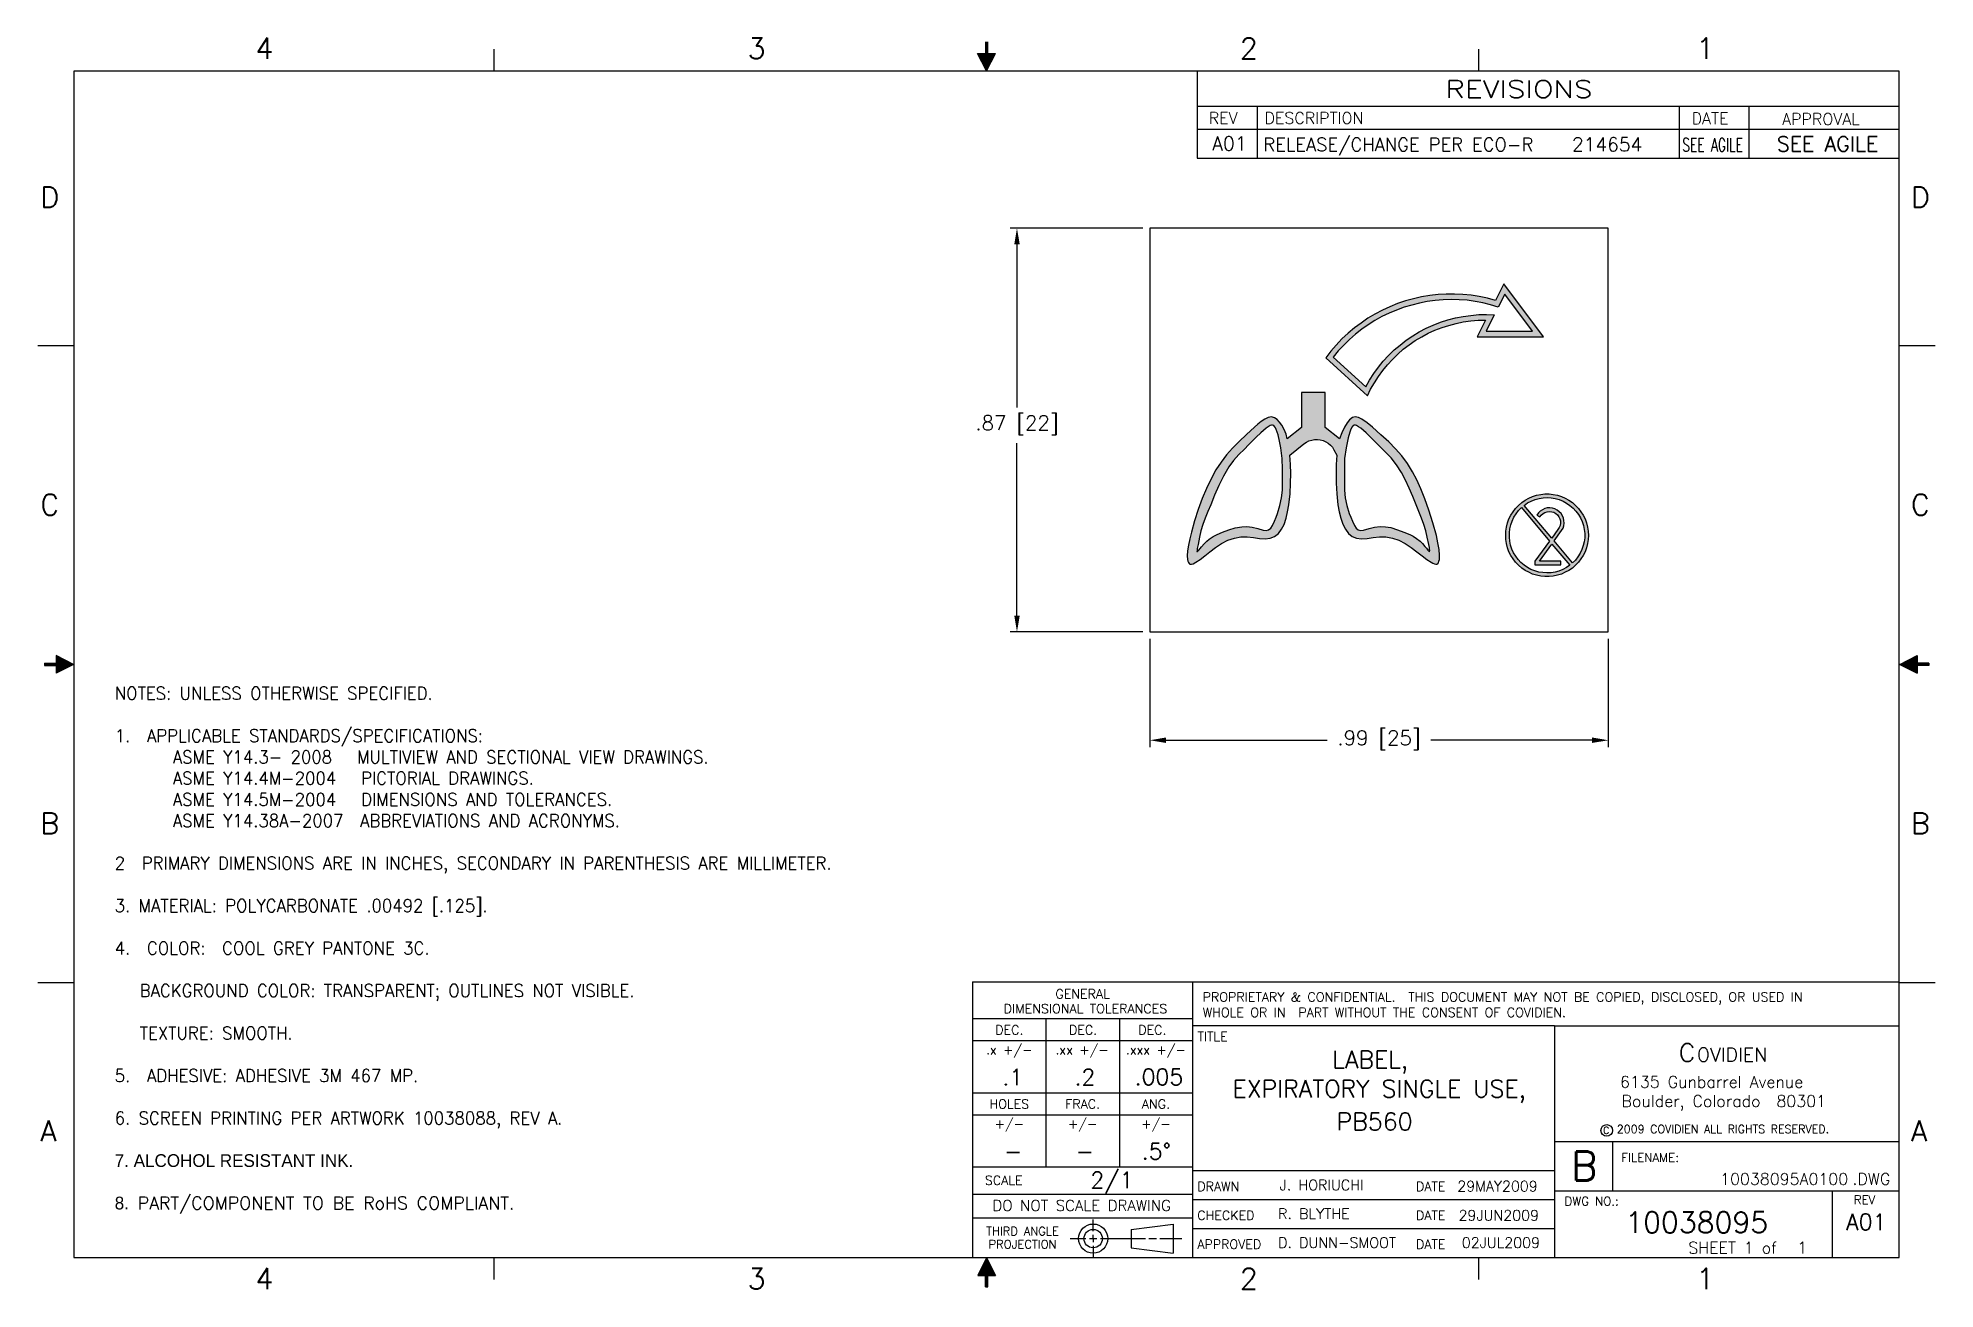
# Model space of a CAD drawing. Extents: x 0.3 to 16.7, y 0.1 to 10.9.
import ezdxf
from ezdxf.enums import TextEntityAlignment as Align

# ---------------------------------------------------------------- set-up
doc = ezdxf.new("R2010")
doc.units = 0
doc.header["$MEASUREMENT"] = 0
doc.header["$PDMODE"] = 35
doc.layers.get('0').update_dxf_attribs({"linetype": 'CONTINUOUS'})
doc.layers.get('Defpoints').update_dxf_attribs({"linetype": 'CONTINUOUS'})
for name, color, linetype in [('DIM', 7, 'CONTINUOUS'), ('DRAW', 4, 'CONTINUOUS'), ('OBJECT', 4, 'CONTINUOUS'), ('P', 7, 'CONTINUOUS')]:
    doc.layers.add(name, color=color, linetype=linetype)
doc.styles.add('ROMANS', font='ROMANS.SHX')
doc.styles.add('SIMPLEX', font='SIMPLEX')
doc.styles.get("Standard").update_dxf_attribs({"font": 'ROMANS.SHX'})
doc.dimstyles.get("Standard").update_dxf_attribs({"dimtxt": 0.18, "dimasz": 0.18, "dimexe": 0.18, "dimexo": 0.0625, "dimgap": 0.09, "dimtad": 0, "dimtih": 1, "dimtoh": 1, "dimdec": 4, "dimzin": 0, "dimdsep": 46, "dimtxsty": 'Standard', "dimcen": 0.09, "dimadec": 0, "dimazin": 0, "dimtfac": 1, "dimtdec": 4, "dimtofl": 0, "dimtmove": 0, "dimatfit": 3, "dimfxl": 1, "dimtolj": 1, "dimtzin": 0, "dimarcsym": 0})

msp = doc.modelspace()

# ---------------------------------------------------------------- texts
at = {"color": 7, "linetype": 'Continuous', "insert": (0.973, 5.306), "char_height": 0.12, "attachment_point": 1, "style": 'ROMANS'}
msp.add_mtext('{\\Fromans|c0;\\H0.91667x;\\W0.95;\\C256;NOTES: UNLESS OTHERWISE SPECIFIED.\\P\\P1.  APPLICABLE STANDARDS/SPECIFICATIONS:\\P       ASME Y14.3- 2008   MULTIVIEW AND SECTIONAL VIEW DRAWINGS.\\P       ASME Y14.4M-2004   PICTORIAL DRAWINGS.\\P       ASME Y14.5M-2004   DIMENSIONS AND TOLERANCES.\\P       ASME Y14.38A-2007  ABBREVIATIONS AND ACRONYMS.\\P\\P2  PRIMARY DIMENSIONS ARE IN INCHES, SECONDARY IN PARENTHESIS ARE MILLIMETER.\\P\\P3. MATERIAL: POLYCARBONATE .00492 [.125].\\P\\P4.  COLOR:  COOL GREY PANTONE 3C.\\P\\P   BACKGROUND COLOR: TRANSPARENT; OUTLINES NOT VISIBLE. \\P\\P   TEXTURE: SMOOTH. \\P\\P5.  ADHESIVE: ADHESIVE 3M 467 MP.\\P\\P6. SCREEN PRINTING PER ARTWORK 10038088, REV A.\\P\\Fq:\\fonts\\romans|c0;\\W1;\\P7. ALCOHOL RESISTANT INK.\\P\\P8.\\Fromans|c0; PART/COMPONENT TO BE RoHS COMPLIANT.\\Fq:\\fonts\\romans|c0;\\H1.0909x;      }', dxfattribs=at)

# ---------------------------------------------------------------- blocks, each defined once
blk = doc.blocks.new('ANSI_B1')
at = {"layer": 'DIM'}
for p, q in [((10.32, 10.32), (16.38, 10.32)), ((10.837, 10.32), (10.837, 9.87)), ((14.481, 10.32), (14.481, 9.87)), ((15.081, 10.32), (15.081, 9.87)), ((10.32, 10.12), (16.38, 10.12)), ((8.38, 2.442), (10.28, 2.442)), ((9.013, 2.442), (9.013, 1.802)), ((9.647, 2.442), (9.647, 1.802)), ((8.38, 2.252), (10.28, 2.252)), ((8.38, 1.802), (10.28, 1.802)), ((9.013, 1.802), (9.013, 1.162)), ((9.647, 1.802), (9.647, 1.162)), ((8.38, 1.612), (10.28, 1.612)), ((13.905, 1.38), (13.905, 0.955)), ((8.38, 1.162), (10.28, 1.162)), ((8.38, 0.926), (10.28, 0.926)), ((10.28, 0.88), (13.405, 0.88)), ((13.405, 0.955), (16.38, 0.955)), ((15.805, 0.38), (15.805, 0.953)), ((8.38, 0.723), (10.28, 0.723)), ((9.421, 0.606), (9.421, 0.709)), ((9.748, 0.623), (10.112, 0.669)), ((10.112, 0.669), (10.112, 0.418)), ((9.222, 0.543), (9.358, 0.543)), ((9.388, 0.543), (9.453, 0.543)), ((9.421, 0.543), (9.421, 0.576)), ((9.421, 0.543), (9.421, 0.511)), ((9.483, 0.543), (9.872, 0.543)), ((9.748, 0.623), (9.748, 0.464)), ((9.901, 0.543), (9.967, 0.543)), ((9.997, 0.543), (10.186, 0.543)), ((10.28, 0.63), (13.405, 0.63)), ((9.421, 0.481), (9.421, 0.378)), ((9.748, 0.464), (10.112, 0.418))]:
    blk.add_line(p, q, dxfattribs=at)
at = {"layer": 'DIM', "color": 5}
for p, q in [((10.28, 2.76), (10.28, 0.38)), ((13.405, 2.38), (10.28, 2.38)), ((13.405, 1.38), (13.405, 0.38)), ((10.28, 1.13), (13.405, 1.13))]:
    blk.add_line(p, q, dxfattribs=at)
at = {"layer": 'DIM', "color": 7}
blk.add_circle((13.855, 1.477), 0.05, dxfattribs=at)
at = {"layer": 'DIM'}
for radius in [0.126, 0.0796]:
    blk.add_circle((9.421, 0.543), radius, dxfattribs=at)
at = {"layer": 'DRAW', "color": 5}
for p, q in [((13.405, 2.38), (16.38, 2.38)), ((13.405, 2.38), (13.405, 1.38)), ((13.405, 1.38), (16.38, 1.38))]:
    blk.add_line(p, q, dxfattribs=at)
at = {"layer": 'OBJECT', "color": 5}
for p, q in [((8.49, 10.873), (8.49, 10.773)), ((8.49, 10.87), (8.51, 10.87)), ((8.5, 10.623), (8.5, 10.813)), ((8.5, 10.813), (8.5, 10.623)), ((8.51, 10.873), (8.51, 10.773)), ((4.25, 10.62), (4.25, 10.81)), ((8.423, 10.773), (8.49, 10.773)), ((8.5, 10.623), (8.423, 10.773)), ((8.5, 10.623), (8.577, 10.773)), ((8.51, 10.773), (8.577, 10.773)), ((12.75, 10.62), (12.75, 10.81)), ((0.62, 10.62), (0.62, 0.38)), ((16.38, 10.62), (0.62, 10.62)), ((10.32, 10.62), (10.32, 9.87)), ((16.38, 0.38), (16.38, 10.62)), ((10.32, 9.87), (16.38, 9.87)), ((0.62, 8.25), (0.31, 8.25)), ((16.69, 8.25), (16.38, 8.25)), ((0.468, 5.577), (0.468, 5.51)), ((0.618, 5.5), (0.468, 5.577)), ((16.386, 5.5), (16.536, 5.577)), ((16.536, 5.577), (16.536, 5.51)), ((0.368, 5.51), (0.468, 5.51)), ((0.368, 5.51), (0.368, 5.49)), ((0.368, 5.49), (0.468, 5.49)), ((0.428, 5.5), (0.618, 5.5)), ((0.618, 5.5), (0.468, 5.423)), ((0.468, 5.49), (0.468, 5.423)), ((16.386, 5.5), (16.536, 5.423)), ((16.576, 5.5), (16.386, 5.5)), ((16.636, 5.51), (16.536, 5.51)), ((16.636, 5.49), (16.536, 5.49)), ((16.536, 5.49), (16.536, 5.423)), ((16.636, 5.51), (16.636, 5.49)), ((0.62, 2.75), (0.31, 2.75)), ((8.38, 2.76), (16.38, 2.76)), ((8.38, 2.76), (8.38, 0.38)), ((16.69, 2.75), (16.38, 2.75)), ((0.62, 0.38), (16.38, 0.38)), ((4.25, 0.19), (4.25, 0.38)), ((8.501, 0.376), (8.424, 0.226)), ((8.501, 0.186), (8.501, 0.376)), ((8.501, 0.376), (8.579, 0.226)), ((12.75, 0.19), (12.75, 0.38)), ((8.424, 0.226), (8.491, 0.226)), ((8.491, 0.126), (8.491, 0.226)), ((8.511, 0.126), (8.511, 0.226)), ((8.511, 0.226), (8.579, 0.226)), ((8.491, 0.126), (8.511, 0.126))]:
    blk.add_line(p, q, dxfattribs=at)
for points in [[(8.49, 10.873), (8.49, 10.773), (8.51, 10.773)], [(8.49, 10.873), (8.51, 10.873), (8.51, 10.773)], [(8.423, 10.773), (8.5, 10.623), (8.49, 10.773)], [(8.577, 10.773), (8.5, 10.623), (8.49, 10.773)], [(0.468, 5.577), (0.618, 5.5), (0.468, 5.51)], [(16.536, 5.577), (16.386, 5.5), (16.536, 5.51)], [(0.368, 5.51), (0.468, 5.51), (0.468, 5.49)], [(0.368, 5.51), (0.368, 5.49), (0.468, 5.49)], [(0.468, 5.423), (0.618, 5.5), (0.468, 5.51)], [(16.536, 5.423), (16.386, 5.5), (16.536, 5.51)], [(16.636, 5.51), (16.536, 5.51), (16.536, 5.49)], [(16.636, 5.51), (16.636, 5.49), (16.536, 5.49)], [(8.424, 0.226), (8.501, 0.376), (8.491, 0.226)], [(8.579, 0.226), (8.501, 0.376), (8.491, 0.226)], [(8.491, 0.126), (8.491, 0.226), (8.511, 0.226)], [(8.491, 0.126), (8.511, 0.126), (8.511, 0.226)]]:
    blk.add_solid(points, dxfattribs=at)
at = {"color": 7, "style": 'ROMANS'}
for s, height, p in [('C', 0.156, (14.478, 2.071)), ('OVIDIEN', 0.12, (14.634, 2.071))]:
    blk.add_text(s, height=height, dxfattribs=at).set_placement(p)
at = {"layer": 'DIM', "style": 'SIMPLEX', "width": 1.25}
blk.add_text('REVISIONS', height=0.15, dxfattribs=at).set_placement((13.098, 10.391), align=Align.CENTER)
at = {"layer": 'DIM'}
for s, height, style, p in [('REV', 0.1, 'SIMPLEX', (10.419, 10.166)), ('DESCRIPTION', 0.1, 'SIMPLEX', (10.901, 10.166)), ('DATE', 0.1, 'SIMPLEX', (14.589, 10.163)), ('APPROVAL', 0.1, 'SIMPLEX', (15.37, 10.157)), ('RELEASE/CHANGE PER ECO-R', 0.11333, 'ROMANS', (10.89, 9.931)), ('6135 Gunbarrel Avenue', 0.1, 'ROMANS', (13.97, 1.846)), ('Boulder, Colorado  80301', 0.1, 'ROMANS', (13.983, 1.68))]:
    blk.add_text(s, height=height, dxfattribs=dict(at, style=style)).set_placement(p)
at = {"layer": 'DIM', "color": 7, "style": 'SIMPLEX'}
for s, height, p in [('GENERAL', 0.08, (9.33, 2.615)), ('DIMENSIONAL TOLERANCES', 0.08, (9.354, 2.488)), ('DEC.', 0.08, (8.697, 2.305)), ('DEC.', 0.08, (9.334, 2.305)), ('DEC.', 0.08, (9.932, 2.305)), ('.x +/-', 0.08, (8.697, 2.133)), ('.xx +/-', 0.08, (9.325, 2.133)), ('.xxx +/-', 0.08, (9.962, 2.133)), ('HOLES', 0.08, (8.697, 1.665)), ('FRAC.', 0.08, (9.33, 1.665)), ('ANG.', 0.08, (9.963, 1.665)), ('+/-', 0.08, (8.697, 1.493)), ('+/-', 0.08, (9.33, 1.493)), ('+/-', 0.08, (9.963, 1.493)), ('SCALE', 0.08, (8.649, 1.006)), ('DO NOT SCALE DRAWING', 0.09439, (9.322, 0.782)), ('DWG NO.:', 0.075, (13.725, 0.829)), ('REV', 0.075, (16.081, 0.841)), ('THIRD ANGLE', 0.0728, (8.811, 0.571)), ('PROJECTION', 0.0728, (8.811, 0.458))]:
    blk.add_text(s, height=height, dxfattribs=at).set_placement(p, align=Align.CENTER)
at = {"layer": 'DIM', "color": 7}
for s, height, style, p in [('TITLE', 0.08, 'SIMPLEX', (10.322, 2.247)), ('C', 0.06, 'ROMANS', (13.824, 1.447)), ('2009 COVIDIEN ALL RIGHTS RESERVED.', 0.07, 'ROMANS', (13.942, 1.454)), ('FILENAME:', 0.075, 'SIMPLEX', (13.98, 1.205)), ('DRAWN', 0.08, 'SIMPLEX', (10.32, 0.954)), ('DATE', 0.08, 'SIMPLEX', (12.208, 0.954)), ('CHECKED', 0.08, 'SIMPLEX', (10.32, 0.704)), ('DATE', 0.08, 'SIMPLEX', (12.208, 0.704)), ('APPROVED', 0.08, 'SIMPLEX', (10.32, 0.454)), ('DATE', 0.08, 'SIMPLEX', (12.208, 0.454)), ('SHEET 1 of', 0.1, 'SIMPLEX', (14.559, 0.414))]:
    blk.add_text(s, height=height, dxfattribs=dict(at, style=style)).set_placement(p)
at = {"layer": 'DIM'}
blk.add_text('.DWG', height=0.1, dxfattribs=at).set_placement((15.978, 1.008))
at = {"layer": 'DIM', "color": 1, "insert": (10.366, 2.669), "char_height": 0.08, "width": 5.963, "attachment_point": 1, "style": 'ROMANS'}
blk.add_mtext('PROPRIETARY & CONFIDENTIAL.  THIS DOCUMENT MAY NOT BE COPIED, DISCLOSED, OR USED IN WHOLE OR IN  PART WITHOUT THE CONSENT OF COVIDIEN.', dxfattribs=at)
at = {"layer": 'DIM'}
for tag, height, style, p in [('REV', 0.121, 'ROMANS', (10.598, 9.935)), ('TITLE_1', 0.15, 'SIMPLEX', (11.814, 2.014)), ('DTOL_X', 0.14, 'SIMPLEX', (8.727, 1.867)), ('DTOL_XX', 0.14, 'SIMPLEX', (9.35, 1.867)), ('DTOL_XXX', 0.14, 'SIMPLEX', (9.989, 1.869)), ('TITLE_2', 0.15, 'SIMPLEX', (11.843, 1.762)), ('TITLE_3', 0.15, 'SIMPLEX', (11.851, 1.479)), ('HTOL', 0.14, 'SIMPLEX', (8.73, 1.227)), ('FTOL', 0.14, 'SIMPLEX', (9.349, 1.227)), ('ATOL', 0.14, 'SIMPLEX', (9.967, 1.227)), ('TITLE_4', 0.15, 'SIMPLEX', (11.85, 1.223)), ('D_SCALE', 0.14, 'SIMPLEX', (9.583, 0.979)), ('DWG-NO', 0.18, 'ROMANS', (14.632, 0.594))]:
    blk.add_attdef(tag, text='', height=height, dxfattribs=dict(at, style=style)).set_placement(p, align=Align.CENTER)
for tag, p, height, style in [('ECO#', (13.555, 9.929), 0.118, 'ROMANS'), ('INI', (15.324, 9.928), 0.13, 'ROMANS'), ('DRAWN_BY', (11.031, 0.961), 0.09, 'SIMPLEX'), ('D_DATE', (12.619, 0.961), 0.09, 'SIMPLEX'), ('CHECKED_BY', (11.018, 0.713), 0.09, 'ROMANS'), ('C_DATE', (12.604, 0.713), 0.09, 'ROMANS'), ('APPROVED_BY', (11.018, 0.463), 0.09, 'ROMANS'), ('A_DATE', (12.604, 0.463), 0.09, 'ROMANS'), ('SHT_NO', (15.501, 0.415), 0.1, 'SIMPLEX')]:
    blk.add_attdef(tag, p, '', height=height, dxfattribs=dict(at, style=style))
at = {"layer": 'DIM', "style": 'ROMANS', "width": 4.32758}
blk.add_attdef('DATE_INCORP', text='', height=0.116, dxfattribs=at).set_placement((14.507, 9.927), (15.032, 9.927), align=Align.FIT)
at = {"layer": 'DIM', "style": 'ROMANS'}
blk.add_attdef('ACAD_REF', text='', height=0.1, dxfattribs=at).set_placement((15.94, 1.008), align=Align.RIGHT)
at = {"layer": 'DIM', "color": 7, "style": 'ROMANS'}
blk.add_attdef('T_REV', text='', height=0.14, dxfattribs=at).set_placement((16.096, 0.617), align=Align.CENTER)
at = {"layer": 'OBJECT', "color": 5, "style": 'ROMANS'}
for s, p in [('4', (2.188, 10.728)), ('3', (6.438, 10.728)), ('2', (10.688, 10.728)), ('1', (14.628, 10.728)), ('D', (0.331, 9.443)), ('D', (16.482, 9.443)), ('C', (0.331, 6.788)), ('C', (16.482, 6.788)), ('B', (0.331, 4.038)), ('B', (16.482, 4.038)), ('A', (0.331, 1.383)), ('A', (16.482, 1.383)), ('4', (2.188, 0.108)), ('3', (6.438, 0.108)), ('2', (10.688, 0.108)), ('1', (14.628, 0.108))]:
    blk.add_text(s, height=0.18, dxfattribs=at).set_placement(p)
at = {"layer": 'OBJECT', "color": 5, "style": 'SIMPLEX'}
blk.add_text('B', height=0.25, dxfattribs=at).set_placement((13.662, 1.046), align=Align.CENTER)
blk = doc.blocks.new('*D15')
at = {"color": 0, "lineweight": -2, "transparency": 16777216}
for p, q in [((9.91, 5.72), (9.91, 4.785)), ((13.869, 5.72), (13.869, 4.785)), ((10.05, 4.845), (11.442, 4.845)), ((13.729, 4.845), (12.336, 4.845))]:
    blk.add_line(p, q, dxfattribs=at)
at = {"color": 0, "transparency": 16777216}
for points in [[(10.05, 4.869), (10.05, 4.822), (9.91, 4.845)], [(13.729, 4.869), (13.729, 4.822), (13.869, 4.845)]]:
    blk.add_solid(points, dxfattribs=at)
at = {"layer": 'Defpoints', "color": 0, "transparency": 16777216}
for p in [(9.91, 5.78), (13.869, 5.78), (13.869, 4.845)]:
    blk.add_point(p, dxfattribs=at)
at = {"color": 0, "transparency": 16777216, "insert": (11.889, 4.845), "char_height": 0.125, "attachment_point": 5, "style": 'ROMANS'}
blk.add_mtext('\\A1;.99 [25]', dxfattribs=at)
blk = doc.blocks.new('*D16')
at = {"color": 0, "lineweight": -2, "transparency": 16777216}
for p, q in [((9.85, 9.266), (8.703, 9.266)), ((8.763, 9.126), (8.763, 7.719)), ((8.763, 5.92), (8.763, 7.409)), ((9.85, 5.78), (8.703, 5.78))]:
    blk.add_line(p, q, dxfattribs=at)
at = {"color": 0, "transparency": 16777216}
for points in [[(8.74, 9.126), (8.787, 9.126), (8.763, 9.266)], [(8.74, 5.92), (8.787, 5.92), (8.763, 5.78)]]:
    blk.add_solid(points, dxfattribs=at)
at = {"layer": 'Defpoints', "color": 0, "transparency": 16777216}
for p in [(8.763, 9.266), (9.91, 9.266), (9.91, 5.78)]:
    blk.add_point(p, dxfattribs=at)
at = {"color": 0, "transparency": 16777216, "insert": (8.763, 7.564), "char_height": 0.125, "attachment_point": 5, "style": 'ROMANS'}
blk.add_mtext('\\A1;.87 [22]', dxfattribs=at)

# ---------------------------------------------------------------- dimensions: what is measured, and where the dimension line sits
dim = msp.add_linear_dim(base=(8.763, 9.266), p1=(9.91, 5.78), p2=(9.91, 9.266), angle=90, dimstyle='Standard', override={"dimtxt": 0.125, "dimasz": 0.14, "dimexe": 0.06, "dimexo": 0.06, "dimgap": 0.06, "dimdec": 2, "dimlfac": 0.25, "dimzin": 4, "dimtxsty": 'ROMANS', "dimcen": 0, "dimdle": 0.35, "dimtdec": 2, "dimtix": 1, "dimatfit": 0, "dimtzin": 4})
dim.commit()
dim.dimension.update_dxf_attribs({"geometry": '*D16', "text_midpoint": (8.763, 7.564), "dimtype": 160})
dim = msp.add_linear_dim(base=(13.869, 4.845), p1=(9.91, 5.78), p2=(13.869, 5.78), dimstyle='Standard', override={"dimtxt": 0.125, "dimasz": 0.14, "dimexe": 0.06, "dimexo": 0.06, "dimgap": 0.06, "dimdec": 2, "dimlfac": 0.25, "dimzin": 4, "dimtxsty": 'ROMANS', "dimcen": 0, "dimdle": 0.35, "dimtdec": 2, "dimtix": 1, "dimatfit": 0, "dimtzin": 4})
dim.commit()
dim.dimension.update_dxf_attribs({"geometry": '*D15', "text_midpoint": (11.889, 4.845), "dimtype": 160})

# ---------------------------------------------------------------- hatches: boundary and pattern name
h = msp.add_hatch(color=256)
h.paths.add_polyline_path([(12.814, 8.376), (13.213, 8.376), (12.975, 8.695), (12.919, 8.584), (12.853, 8.605), (12.786, 8.621), (12.718, 8.633), (12.65, 8.643), (12.581, 8.647), (12.512, 8.65), (12.442, 8.647), (12.374, 8.642), (12.305, 8.633), (12.238, 8.619), (12.171, 8.602), (12.106, 8.583), (12.04, 8.559), (11.977, 8.533), (11.914, 8.502), (11.854, 8.468), (11.796, 8.432), (11.74, 8.393), (11.685, 8.35), (11.633, 8.305), (11.585, 8.256), (11.537, 8.206), (11.494, 8.153), (11.775, 7.896), (11.807, 7.954), (11.843, 8.011), (11.884, 8.065), (11.925, 8.118), (11.972, 8.167), (12.019, 8.214), (12.071, 8.257), (12.124, 8.298), (12.18, 8.336), (12.237, 8.37), (12.297, 8.401), (12.357, 8.429), (12.42, 8.454), (12.484, 8.474), (12.55, 8.491), (12.616, 8.503), (12.683, 8.513), (12.75, 8.519), (12.817, 8.52), (12.884, 8.517)], flags=16)
h.paths.add_polyline_path([(12.966, 8.784), (12.895, 8.642), (12.825, 8.661), (12.755, 8.675), (12.684, 8.686), (12.613, 8.693), (12.542, 8.696), (12.47, 8.696), (12.399, 8.692), (12.328, 8.683), (12.257, 8.672), (12.187, 8.657), (12.118, 8.637), (12.05, 8.614), (11.983, 8.587), (11.918, 8.558), (11.854, 8.524), (11.793, 8.488), (11.734, 8.447), (11.677, 8.404), (11.622, 8.358), (11.569, 8.309), (11.52, 8.257), (11.473, 8.203), (11.43, 8.147), (11.789, 7.819), (11.816, 7.876), (11.849, 7.93), (11.884, 7.985), (11.921, 8.037), (11.962, 8.085), (12.005, 8.133), (12.051, 8.178), (12.099, 8.22), (12.15, 8.259), (12.202, 8.295), (12.258, 8.327), (12.314, 8.358), (12.372, 8.384), (12.433, 8.407), (12.493, 8.426), (12.554, 8.443), (12.617, 8.456), (12.681, 8.465), (12.744, 8.471), (12.808, 8.472), (12.737, 8.329), (13.308, 8.329)])
h = msp.add_hatch(color=256)
h.paths.add_polyline_path([(11.425, 7.545), (11.425, 7.847), (11.22, 7.847), (11.22, 7.545), (11.097, 7.447), (11.086, 7.486), (11.07, 7.527), (11.05, 7.564), (11.031, 7.591), (11.01, 7.613), (10.988, 7.629), (10.96, 7.636), (10.932, 7.631), (10.903, 7.618), (10.872, 7.598), (10.843, 7.574), (10.813, 7.548), (10.744, 7.485), (10.682, 7.425), (10.625, 7.367), (10.573, 7.309), (10.526, 7.246), (10.481, 7.179), (10.439, 7.103), (10.399, 7.018), (10.362, 6.933), (10.329, 6.838), (10.297, 6.739), (10.269, 6.642), (10.255, 6.584), (10.243, 6.529), (10.236, 6.48), (10.234, 6.438), (10.235, 6.405), (10.239, 6.391), (10.243, 6.38), (10.25, 6.371), (10.257, 6.366), (10.269, 6.366), (10.283, 6.369), (10.308, 6.383), (10.344, 6.406), (10.385, 6.438), (10.429, 6.473), (10.478, 6.51), (10.53, 6.543), (10.584, 6.571), (10.64, 6.591), (10.696, 6.6), (10.752, 6.6), (10.806, 6.595), (10.858, 6.588), (10.907, 6.585), (10.95, 6.589), (10.988, 6.603), (11.02, 6.63), (11.047, 6.666), (11.069, 6.709), (11.086, 6.761), (11.1, 6.817), (11.11, 6.876), (11.121, 6.971), (11.126, 7.063), (11.128, 7.147), (11.126, 7.226), (11.119, 7.307), (11.241, 7.404), (11.262, 7.418), (11.284, 7.429), (11.308, 7.437), (11.333, 7.441), (11.357, 7.441), (11.382, 7.439), (11.406, 7.432), (11.43, 7.422), (11.45, 7.409), (11.47, 7.393), (11.487, 7.374), (11.499, 7.353), (11.526, 7.307), (11.519, 7.226), (11.518, 7.147), (11.519, 7.063), (11.525, 6.971), (11.534, 6.876), (11.545, 6.817), (11.558, 6.761), (11.576, 6.711), (11.599, 6.666), (11.625, 6.63), (11.657, 6.603), (11.695, 6.589), (11.738, 6.585), (11.787, 6.588), (11.839, 6.595), (11.893, 6.6), (11.949, 6.6), (12.005, 6.591), (12.061, 6.571), (12.115, 6.543), (12.167, 6.51), (12.216, 6.473), (12.262, 6.438), (12.303, 6.406), (12.338, 6.383), (12.354, 6.373), (12.368, 6.367), (12.379, 6.366), (12.388, 6.366), (12.396, 6.371), (12.402, 6.378), (12.406, 6.391), (12.41, 6.405), (12.412, 6.444), (12.407, 6.493), (12.398, 6.55), (12.384, 6.614), (12.354, 6.722), (12.318, 6.832), (12.284, 6.929), (12.25, 7.015), (12.215, 7.092), (12.178, 7.161), (12.134, 7.233), (12.085, 7.299), (12.032, 7.362), (11.973, 7.422), (11.906, 7.483), (11.832, 7.548), (11.787, 7.585), (11.741, 7.616), (11.712, 7.63), (11.684, 7.636), (11.66, 7.63), (11.635, 7.612), (11.613, 7.584), (11.592, 7.549), (11.569, 7.5), (11.548, 7.447)])
h.paths.add_polyline_path([(11.048, 6.937), (11.055, 7.003), (11.055, 7.094), (11.055, 7.186), (11.054, 7.278), (11.041, 7.369), (11.03, 7.426), (11.017, 7.481), (11.001, 7.529), (10.994, 7.542), (10.988, 7.555), (10.98, 7.563), (10.97, 7.566), (10.96, 7.566), (10.95, 7.562), (10.932, 7.552), (10.914, 7.539), (10.868, 7.499), (10.829, 7.462), (10.795, 7.428), (10.763, 7.394), (10.727, 7.359), (10.678, 7.312), (10.632, 7.26), (10.591, 7.204), (10.545, 7.126), (10.506, 7.045), (10.47, 6.962), (10.436, 6.877), (10.412, 6.82), (10.389, 6.763), (10.369, 6.707), (10.352, 6.652), (10.34, 6.598), (10.327, 6.535), (10.32, 6.501), (10.319, 6.487), (10.317, 6.475), (10.323, 6.475), (10.333, 6.486), (10.344, 6.5), (10.355, 6.514), (10.38, 6.542), (10.401, 6.563), (10.422, 6.58), (10.456, 6.603), (10.491, 6.62), (10.538, 6.64), (10.591, 6.662), (10.647, 6.68), (10.704, 6.688), (10.749, 6.69), (10.795, 6.684), (10.843, 6.673), (10.89, 6.659), (10.914, 6.656), (10.936, 6.662), (10.955, 6.677), (10.97, 6.7), (10.987, 6.735), (11.001, 6.77), (11.013, 6.804), (11.034, 6.872)], flags=16)
h.paths.add_polyline_path([(11.59, 7.094), (11.59, 7.003), (11.597, 6.937), (11.611, 6.872), (11.632, 6.804), (11.645, 6.77), (11.66, 6.735), (11.677, 6.7), (11.691, 6.677), (11.709, 6.662), (11.731, 6.656), (11.756, 6.659), (11.804, 6.673), (11.851, 6.684), (11.899, 6.69), (11.945, 6.688), (11.99, 6.682), (12.048, 6.663), (12.104, 6.641), (12.155, 6.62), (12.184, 6.606), (12.213, 6.588), (12.243, 6.563), (12.264, 6.543), (12.286, 6.518), (12.298, 6.503), (12.311, 6.487), (12.322, 6.475), (12.326, 6.472), (12.328, 6.483), (12.326, 6.493), (12.324, 6.508), (12.318, 6.535), (12.305, 6.598), (12.293, 6.652), (12.277, 6.707), (12.257, 6.763), (12.233, 6.82), (12.21, 6.877), (12.181, 6.95), (12.15, 7.02), (12.118, 7.089), (12.083, 7.156), (12.041, 7.222), (11.994, 7.284), (11.956, 7.321), (11.918, 7.358), (11.884, 7.393), (11.85, 7.428), (11.816, 7.462), (11.779, 7.499), (11.731, 7.539), (11.713, 7.552), (11.696, 7.562), (11.685, 7.566), (11.675, 7.566), (11.666, 7.563), (11.656, 7.55), (11.647, 7.532), (11.636, 7.506), (11.622, 7.457), (11.604, 7.369), (11.592, 7.278), (11.59, 7.186)], flags=16)
h = msp.add_hatch(color=256)
h.paths.add_polyline_path([(13.274, 6.392), (13.381, 6.539), (13.536, 6.356), (13.507, 6.335), (13.476, 6.32), (13.443, 6.306), (13.409, 6.296), (13.374, 6.29), (13.339, 6.289), (13.303, 6.292), (13.268, 6.297), (13.234, 6.307), (13.201, 6.32), (13.17, 6.336), (13.141, 6.356), (13.114, 6.38), (13.091, 6.405), (13.07, 6.434), (13.051, 6.464), (13.036, 6.496), (13.025, 6.529), (13.018, 6.564), (13.015, 6.599), (13.015, 6.635), (13.019, 6.67), (13.026, 6.704), (13.039, 6.737), (13.054, 6.77), (13.072, 6.8), (13.093, 6.828), (13.118, 6.853), (13.36, 6.564), (13.234, 6.392), (13.234, 6.36), (13.459, 6.36), (13.459, 6.392)], flags=16)
h.paths.add_polyline_path([(13.585, 6.401), (13.56, 6.376), (13.401, 6.566), (13.466, 6.656), (13.478, 6.676), (13.485, 6.697), (13.487, 6.719), (13.486, 6.742), (13.482, 6.763), (13.473, 6.783), (13.461, 6.803), (13.445, 6.818), (13.427, 6.832), (13.408, 6.842), (13.387, 6.849), (13.364, 6.852), (13.342, 6.851), (13.32, 6.845), (13.3, 6.835), (13.281, 6.823), (13.265, 6.807), (13.253, 6.789), (13.279, 6.774), (13.29, 6.789), (13.306, 6.802), (13.322, 6.811), (13.341, 6.817), (13.36, 6.82), (13.38, 6.818), (13.398, 6.813), (13.415, 6.803), (13.43, 6.79), (13.441, 6.775), (13.45, 6.757), (13.455, 6.739), (13.455, 6.719), (13.452, 6.7), (13.445, 6.682), (13.434, 6.665), (13.38, 6.591), (13.142, 6.873), (13.172, 6.894), (13.204, 6.909), (13.236, 6.923), (13.271, 6.932), (13.306, 6.937), (13.341, 6.94), (13.376, 6.937), (13.41, 6.932), (13.444, 6.922), (13.478, 6.909), (13.508, 6.892), (13.538, 6.873), (13.564, 6.849), (13.589, 6.824), (13.61, 6.795), (13.628, 6.765), (13.642, 6.733), (13.654, 6.7), (13.661, 6.665), (13.665, 6.63), (13.665, 6.593), (13.661, 6.559), (13.652, 6.525), (13.641, 6.492), (13.626, 6.459), (13.606, 6.429)], flags=16)
h.paths.add_polyline_path([(12.984, 6.578), (12.983, 6.614), (12.984, 6.651), (12.99, 6.686), (12.998, 6.721), (13.011, 6.756), (13.028, 6.788), (13.046, 6.818), (13.068, 6.846), (13.093, 6.873), (13.121, 6.897), (13.151, 6.918), (13.183, 6.934), (13.215, 6.95), (13.25, 6.96), (13.286, 6.966), (13.321, 6.971), (13.357, 6.971), (13.394, 6.966), (13.429, 6.96), (13.464, 6.95), (13.497, 6.934), (13.528, 6.918), (13.559, 6.897), (13.585, 6.873), (13.61, 6.846), (13.633, 6.818), (13.652, 6.788), (13.668, 6.756), (13.68, 6.721), (13.688, 6.686), (13.694, 6.651), (13.697, 6.614), (13.694, 6.578), (13.688, 6.543), (13.68, 6.507), (13.668, 6.473), (13.652, 6.441), (13.633, 6.41), (13.61, 6.383), (13.585, 6.356), (13.559, 6.332), (13.528, 6.311), (13.497, 6.295), (13.464, 6.279), (13.429, 6.269), (13.394, 6.261), (13.357, 6.258), (13.321, 6.258), (13.286, 6.261), (13.25, 6.269), (13.215, 6.279), (13.183, 6.295), (13.151, 6.311), (13.121, 6.332), (13.093, 6.356), (13.068, 6.383), (13.046, 6.41), (13.028, 6.441), (13.011, 6.473), (12.998, 6.507), (12.99, 6.543)])

# ---------------------------------------------------------------- linework, layer by layer
at = {"layer": 'P'}
for p, q in [((9.91, 9.266), (9.91, 5.78)), ((13.869, 9.266), (9.91, 9.266)), ((13.869, 5.78), (13.869, 9.266)), ((12.328, 8.683), (12.257, 8.672)), ((12.399, 8.692), (12.328, 8.683)), ((12.47, 8.696), (12.399, 8.692)), ((12.542, 8.696), (12.47, 8.696)), ((12.613, 8.693), (12.542, 8.696)), ((12.684, 8.686), (12.613, 8.693)), ((12.755, 8.675), (12.684, 8.686)), ((12.966, 8.784), (12.895, 8.642)), ((12.975, 8.695), (12.919, 8.584)), ((13.308, 8.329), (12.966, 8.784)), ((13.213, 8.376), (12.975, 8.695)), ((11.854, 8.524), (11.793, 8.488)), ((11.918, 8.558), (11.854, 8.524)), ((11.977, 8.533), (11.914, 8.502)), ((11.983, 8.587), (11.918, 8.558)), ((12.04, 8.559), (11.977, 8.533)), ((12.05, 8.614), (11.983, 8.587)), ((12.106, 8.583), (12.04, 8.559)), ((12.118, 8.637), (12.05, 8.614)), ((12.171, 8.602), (12.106, 8.583)), ((12.187, 8.657), (12.118, 8.637)), ((12.238, 8.619), (12.171, 8.602)), ((12.257, 8.672), (12.187, 8.657)), ((12.305, 8.633), (12.238, 8.619)), ((12.374, 8.642), (12.305, 8.633)), ((12.442, 8.647), (12.374, 8.642)), ((12.512, 8.65), (12.442, 8.647)), ((12.581, 8.647), (12.512, 8.65)), ((12.65, 8.643), (12.581, 8.647)), ((12.718, 8.633), (12.65, 8.643)), ((12.683, 8.513), (12.75, 8.519)), ((12.786, 8.621), (12.718, 8.633)), ((12.75, 8.519), (12.817, 8.52)), ((12.825, 8.661), (12.755, 8.675)), ((12.853, 8.605), (12.786, 8.621)), ((12.817, 8.52), (12.884, 8.517)), ((12.895, 8.642), (12.825, 8.661)), ((12.919, 8.584), (12.853, 8.605)), ((11.622, 8.358), (11.569, 8.309)), ((11.677, 8.404), (11.622, 8.358)), ((11.734, 8.447), (11.677, 8.404)), ((11.74, 8.393), (11.685, 8.35)), ((11.793, 8.488), (11.734, 8.447)), ((11.796, 8.432), (11.74, 8.393)), ((11.854, 8.468), (11.796, 8.432)), ((11.914, 8.502), (11.854, 8.468)), ((12.18, 8.336), (12.237, 8.37)), ((12.237, 8.37), (12.297, 8.401)), ((12.258, 8.327), (12.314, 8.358)), ((12.297, 8.401), (12.357, 8.429)), ((12.314, 8.358), (12.372, 8.384)), ((12.357, 8.429), (12.42, 8.454)), ((12.372, 8.384), (12.433, 8.407)), ((12.42, 8.454), (12.484, 8.474)), ((12.433, 8.407), (12.493, 8.426)), ((12.484, 8.474), (12.55, 8.491)), ((12.493, 8.426), (12.554, 8.443)), ((12.55, 8.491), (12.616, 8.503)), ((12.554, 8.443), (12.617, 8.456)), ((12.616, 8.503), (12.683, 8.513)), ((12.617, 8.456), (12.681, 8.465)), ((12.681, 8.465), (12.744, 8.471)), ((12.808, 8.472), (12.737, 8.329)), ((12.744, 8.471), (12.808, 8.472)), ((12.884, 8.517), (12.814, 8.376)), ((12.814, 8.376), (13.213, 8.376)), ((11.473, 8.203), (11.43, 8.147)), ((11.52, 8.257), (11.473, 8.203)), ((11.537, 8.206), (11.494, 8.153)), ((11.569, 8.309), (11.52, 8.257)), ((11.585, 8.256), (11.537, 8.206)), ((11.633, 8.305), (11.585, 8.256)), ((11.685, 8.35), (11.633, 8.305)), ((11.972, 8.167), (12.019, 8.214)), ((12.019, 8.214), (12.071, 8.257)), ((12.051, 8.178), (12.099, 8.22)), ((12.071, 8.257), (12.124, 8.298)), ((12.099, 8.22), (12.15, 8.259)), ((12.124, 8.298), (12.18, 8.336)), ((12.15, 8.259), (12.202, 8.295)), ((12.202, 8.295), (12.258, 8.327)), ((12.737, 8.329), (13.308, 8.329)), ((11.43, 8.147), (11.789, 7.819)), ((11.494, 8.153), (11.775, 7.896)), ((11.843, 8.011), (11.884, 8.065)), ((11.884, 8.065), (11.925, 8.118)), ((11.884, 7.985), (11.921, 8.037)), ((11.921, 8.037), (11.962, 8.085)), ((11.925, 8.118), (11.972, 8.167)), ((11.962, 8.085), (12.005, 8.133)), ((12.005, 8.133), (12.051, 8.178)), ((11.775, 7.896), (11.807, 7.954)), ((11.789, 7.819), (11.816, 7.876)), ((11.807, 7.954), (11.843, 8.011)), ((11.816, 7.876), (11.849, 7.93)), ((11.849, 7.93), (11.884, 7.985)), ((11.22, 7.847), (11.22, 7.545)), ((11.425, 7.847), (11.22, 7.847)), ((11.425, 7.545), (11.425, 7.847)), ((10.813, 7.548), (10.744, 7.485)), ((10.843, 7.574), (10.813, 7.548)), ((10.872, 7.598), (10.843, 7.574)), ((10.914, 7.539), (10.868, 7.499)), ((10.903, 7.618), (10.872, 7.598)), ((10.932, 7.631), (10.903, 7.618)), ((10.932, 7.552), (10.914, 7.539)), ((10.96, 7.636), (10.932, 7.631)), ((10.95, 7.562), (10.932, 7.552)), ((10.96, 7.566), (10.95, 7.562)), ((10.988, 7.629), (10.96, 7.636)), ((10.97, 7.566), (10.96, 7.566)), ((10.98, 7.563), (10.97, 7.566)), ((10.988, 7.555), (10.98, 7.563)), ((11.01, 7.613), (10.988, 7.629)), ((10.994, 7.542), (10.988, 7.555)), ((11.001, 7.529), (10.994, 7.542)), ((11.031, 7.591), (11.01, 7.613)), ((11.05, 7.564), (11.031, 7.591)), ((11.07, 7.527), (11.05, 7.564)), ((11.22, 7.545), (11.097, 7.447)), ((11.548, 7.447), (11.425, 7.545)), ((11.592, 7.549), (11.569, 7.5)), ((11.613, 7.584), (11.592, 7.549)), ((11.635, 7.612), (11.613, 7.584)), ((11.66, 7.63), (11.635, 7.612)), ((11.656, 7.55), (11.647, 7.532)), ((11.666, 7.563), (11.656, 7.55)), ((11.684, 7.636), (11.66, 7.63)), ((11.675, 7.566), (11.666, 7.563)), ((11.685, 7.566), (11.675, 7.566)), ((11.712, 7.63), (11.684, 7.636)), ((11.696, 7.562), (11.685, 7.566)), ((11.713, 7.552), (11.696, 7.562)), ((11.741, 7.616), (11.712, 7.63)), ((11.731, 7.539), (11.713, 7.552)), ((11.779, 7.499), (11.731, 7.539)), ((11.787, 7.585), (11.741, 7.616)), ((11.832, 7.548), (11.787, 7.585)), ((11.906, 7.483), (11.832, 7.548)), ((10.682, 7.425), (10.625, 7.367)), ((10.744, 7.485), (10.682, 7.425)), ((10.763, 7.394), (10.727, 7.359)), ((10.795, 7.428), (10.763, 7.394)), ((10.829, 7.462), (10.795, 7.428)), ((10.868, 7.499), (10.829, 7.462)), ((11.017, 7.481), (11.001, 7.529)), ((11.03, 7.426), (11.017, 7.481)), ((11.041, 7.369), (11.03, 7.426)), ((11.086, 7.486), (11.07, 7.527)), ((11.097, 7.447), (11.086, 7.486)), ((11.119, 7.307), (11.241, 7.404)), ((11.241, 7.404), (11.262, 7.418)), ((11.262, 7.418), (11.284, 7.429)), ((11.284, 7.429), (11.308, 7.437)), ((11.308, 7.437), (11.333, 7.441)), ((11.333, 7.441), (11.357, 7.441)), ((11.357, 7.441), (11.382, 7.439)), ((11.382, 7.439), (11.406, 7.432)), ((11.406, 7.432), (11.43, 7.422)), ((11.43, 7.422), (11.45, 7.409)), ((11.45, 7.409), (11.47, 7.393)), ((11.47, 7.393), (11.487, 7.374)), ((11.487, 7.374), (11.499, 7.353)), ((11.569, 7.5), (11.548, 7.447)), ((11.622, 7.457), (11.604, 7.369)), ((11.636, 7.506), (11.622, 7.457)), ((11.647, 7.532), (11.636, 7.506)), ((11.816, 7.462), (11.779, 7.499)), ((11.85, 7.428), (11.816, 7.462)), ((11.884, 7.393), (11.85, 7.428)), ((11.918, 7.358), (11.884, 7.393)), ((11.973, 7.422), (11.906, 7.483)), ((12.032, 7.362), (11.973, 7.422)), ((10.526, 7.246), (10.481, 7.179)), ((10.573, 7.309), (10.526, 7.246)), ((10.625, 7.367), (10.573, 7.309)), ((10.632, 7.26), (10.591, 7.204)), ((10.678, 7.312), (10.632, 7.26)), ((10.727, 7.359), (10.678, 7.312)), ((11.054, 7.278), (11.041, 7.369)), ((11.055, 7.186), (11.054, 7.278)), ((11.126, 7.226), (11.119, 7.307)), ((11.128, 7.147), (11.126, 7.226)), ((11.499, 7.353), (11.526, 7.307)), ((11.519, 7.226), (11.518, 7.147)), ((11.526, 7.307), (11.519, 7.226)), ((11.592, 7.278), (11.59, 7.186)), ((11.604, 7.369), (11.592, 7.278)), ((11.956, 7.321), (11.918, 7.358)), ((11.994, 7.284), (11.956, 7.321)), ((12.041, 7.222), (11.994, 7.284)), ((12.085, 7.299), (12.032, 7.362)), ((12.083, 7.156), (12.041, 7.222)), ((12.134, 7.233), (12.085, 7.299)), ((12.178, 7.161), (12.134, 7.233)), ((10.439, 7.103), (10.399, 7.018)), ((10.481, 7.179), (10.439, 7.103)), ((10.506, 7.045), (10.47, 6.962)), ((10.545, 7.126), (10.506, 7.045)), ((10.591, 7.204), (10.545, 7.126)), ((11.055, 7.094), (11.055, 7.186)), ((11.055, 7.003), (11.055, 7.094)), ((11.121, 6.971), (11.126, 7.063)), ((11.126, 7.063), (11.128, 7.147)), ((11.518, 7.147), (11.519, 7.063)), ((11.519, 7.063), (11.525, 6.971)), ((11.59, 7.186), (11.59, 7.094)), ((11.59, 7.094), (11.59, 7.003)), ((12.118, 7.089), (12.083, 7.156)), ((12.15, 7.02), (12.118, 7.089)), ((12.215, 7.092), (12.178, 7.161)), ((12.25, 7.015), (12.215, 7.092)), ((10.362, 6.933), (10.329, 6.838)), ((10.399, 7.018), (10.362, 6.933)), ((10.47, 6.962), (10.436, 6.877)), ((11.034, 6.872), (11.048, 6.937)), ((11.048, 6.937), (11.055, 7.003)), ((11.11, 6.876), (11.121, 6.971)), ((11.525, 6.971), (11.534, 6.876)), ((11.59, 7.003), (11.597, 6.937)), ((11.597, 6.937), (11.611, 6.872)), ((12.181, 6.95), (12.15, 7.02)), ((12.21, 6.877), (12.181, 6.95)), ((12.284, 6.929), (12.25, 7.015)), ((12.318, 6.832), (12.284, 6.929)), ((13.093, 6.873), (13.121, 6.897)), ((13.121, 6.897), (13.151, 6.918)), ((13.142, 6.873), (13.172, 6.894)), ((13.151, 6.918), (13.183, 6.934)), ((13.172, 6.894), (13.204, 6.909)), ((13.183, 6.934), (13.215, 6.95)), ((13.204, 6.909), (13.236, 6.923)), ((13.215, 6.95), (13.25, 6.96)), ((13.236, 6.923), (13.271, 6.932)), ((13.25, 6.96), (13.286, 6.966)), ((13.271, 6.932), (13.306, 6.937)), ((13.286, 6.966), (13.321, 6.971)), ((13.306, 6.937), (13.341, 6.94)), ((13.321, 6.971), (13.357, 6.971)), ((13.341, 6.94), (13.376, 6.937)), ((13.357, 6.971), (13.394, 6.966)), ((13.376, 6.937), (13.41, 6.932)), ((13.394, 6.966), (13.429, 6.96)), ((13.41, 6.932), (13.444, 6.922)), ((13.429, 6.96), (13.464, 6.95)), ((13.444, 6.922), (13.478, 6.909)), ((13.464, 6.95), (13.497, 6.934)), ((13.478, 6.909), (13.508, 6.892)), ((13.497, 6.934), (13.528, 6.918)), ((13.508, 6.892), (13.538, 6.873)), ((13.528, 6.918), (13.559, 6.897)), ((13.559, 6.897), (13.585, 6.873)), ((10.297, 6.739), (10.269, 6.642)), ((10.329, 6.838), (10.297, 6.739)), ((10.389, 6.763), (10.369, 6.707)), ((10.412, 6.82), (10.389, 6.763)), ((10.436, 6.877), (10.412, 6.82)), ((10.97, 6.7), (10.987, 6.735)), ((10.987, 6.735), (11.001, 6.77)), ((11.001, 6.77), (11.013, 6.804)), ((11.013, 6.804), (11.034, 6.872)), ((11.069, 6.709), (11.086, 6.761)), ((11.086, 6.761), (11.1, 6.817)), ((11.1, 6.817), (11.11, 6.876)), ((11.534, 6.876), (11.545, 6.817)), ((11.545, 6.817), (11.558, 6.761)), ((11.558, 6.761), (11.576, 6.711)), ((11.611, 6.872), (11.632, 6.804)), ((11.632, 6.804), (11.645, 6.77)), ((11.645, 6.77), (11.66, 6.735)), ((11.66, 6.735), (11.677, 6.7)), ((12.233, 6.82), (12.21, 6.877)), ((12.257, 6.763), (12.233, 6.82)), ((12.277, 6.707), (12.257, 6.763)), ((12.354, 6.722), (12.318, 6.832)), ((12.384, 6.614), (12.354, 6.722)), ((12.99, 6.686), (12.998, 6.721)), ((12.998, 6.721), (13.011, 6.756)), ((13.011, 6.756), (13.028, 6.788)), ((13.026, 6.704), (13.039, 6.737)), ((13.028, 6.788), (13.046, 6.818)), ((13.039, 6.737), (13.054, 6.77)), ((13.046, 6.818), (13.068, 6.846)), ((13.054, 6.77), (13.072, 6.8)), ((13.068, 6.846), (13.093, 6.873)), ((13.072, 6.8), (13.093, 6.828)), ((13.093, 6.828), (13.118, 6.853)), ((13.118, 6.853), (13.36, 6.564)), ((13.38, 6.591), (13.142, 6.873)), ((13.265, 6.807), (13.253, 6.789)), ((13.253, 6.789), (13.279, 6.774)), ((13.281, 6.823), (13.265, 6.807)), ((13.279, 6.774), (13.29, 6.789)), ((13.3, 6.835), (13.281, 6.823)), ((13.29, 6.789), (13.306, 6.802)), ((13.32, 6.845), (13.3, 6.835)), ((13.306, 6.802), (13.322, 6.811)), ((13.342, 6.851), (13.32, 6.845)), ((13.322, 6.811), (13.341, 6.817)), ((13.341, 6.817), (13.36, 6.82)), ((13.364, 6.852), (13.342, 6.851)), ((13.36, 6.82), (13.38, 6.818)), ((13.387, 6.849), (13.364, 6.852)), ((13.38, 6.818), (13.398, 6.813)), ((13.408, 6.842), (13.387, 6.849)), ((13.398, 6.813), (13.415, 6.803)), ((13.427, 6.832), (13.408, 6.842)), ((13.415, 6.803), (13.43, 6.79)), ((13.445, 6.818), (13.427, 6.832)), ((13.43, 6.79), (13.441, 6.775)), ((13.441, 6.775), (13.45, 6.757)), ((13.461, 6.803), (13.445, 6.818)), ((13.45, 6.757), (13.455, 6.739)), ((13.455, 6.719), (13.452, 6.7)), ((13.455, 6.739), (13.455, 6.719)), ((13.473, 6.783), (13.461, 6.803)), ((13.482, 6.763), (13.473, 6.783)), ((13.486, 6.742), (13.482, 6.763)), ((13.485, 6.697), (13.487, 6.719)), ((13.487, 6.719), (13.486, 6.742)), ((13.538, 6.873), (13.564, 6.849)), ((13.564, 6.849), (13.589, 6.824)), ((13.585, 6.873), (13.61, 6.846)), ((13.589, 6.824), (13.61, 6.795)), ((13.61, 6.846), (13.633, 6.818)), ((13.61, 6.795), (13.628, 6.765)), ((13.628, 6.765), (13.642, 6.733)), ((13.633, 6.818), (13.652, 6.788)), ((13.642, 6.733), (13.654, 6.7)), ((13.652, 6.788), (13.668, 6.756)), ((13.668, 6.756), (13.68, 6.721)), ((13.68, 6.721), (13.688, 6.686)), ((10.255, 6.584), (10.243, 6.529)), ((10.269, 6.642), (10.255, 6.584)), ((10.34, 6.598), (10.327, 6.535)), ((10.352, 6.652), (10.34, 6.598)), ((10.369, 6.707), (10.352, 6.652)), ((10.38, 6.542), (10.401, 6.563)), ((10.401, 6.563), (10.422, 6.58)), ((10.422, 6.58), (10.456, 6.603)), ((10.456, 6.603), (10.491, 6.62)), ((10.491, 6.62), (10.538, 6.64)), ((10.53, 6.543), (10.584, 6.571)), ((10.538, 6.64), (10.591, 6.662)), ((10.584, 6.571), (10.64, 6.591)), ((10.591, 6.662), (10.647, 6.68)), ((10.64, 6.591), (10.696, 6.6)), ((10.647, 6.68), (10.704, 6.688)), ((10.696, 6.6), (10.752, 6.6)), ((10.704, 6.688), (10.749, 6.69)), ((10.749, 6.69), (10.795, 6.684)), ((10.752, 6.6), (10.806, 6.595)), ((10.795, 6.684), (10.843, 6.673)), ((10.806, 6.595), (10.858, 6.588)), ((10.843, 6.673), (10.89, 6.659)), ((10.858, 6.588), (10.907, 6.585)), ((10.89, 6.659), (10.914, 6.656)), ((10.907, 6.585), (10.95, 6.589)), ((10.914, 6.656), (10.936, 6.662)), ((10.936, 6.662), (10.955, 6.677)), ((10.95, 6.589), (10.988, 6.603)), ((10.955, 6.677), (10.97, 6.7)), ((10.988, 6.603), (11.02, 6.63)), ((11.02, 6.63), (11.047, 6.666)), ((11.047, 6.666), (11.069, 6.709)), ((11.576, 6.711), (11.599, 6.666)), ((11.599, 6.666), (11.625, 6.63)), ((11.625, 6.63), (11.657, 6.603)), ((11.657, 6.603), (11.695, 6.589)), ((11.677, 6.7), (11.691, 6.677)), ((11.691, 6.677), (11.709, 6.662)), ((11.695, 6.589), (11.738, 6.585)), ((11.709, 6.662), (11.731, 6.656)), ((11.731, 6.656), (11.756, 6.659)), ((11.738, 6.585), (11.787, 6.588)), ((11.756, 6.659), (11.804, 6.673)), ((11.787, 6.588), (11.839, 6.595)), ((11.804, 6.673), (11.851, 6.684)), ((11.839, 6.595), (11.893, 6.6)), ((11.851, 6.684), (11.899, 6.69)), ((11.893, 6.6), (11.949, 6.6)), ((11.899, 6.69), (11.945, 6.688)), ((11.945, 6.688), (11.99, 6.682)), ((11.949, 6.6), (12.005, 6.591)), ((11.99, 6.682), (12.048, 6.663)), ((12.005, 6.591), (12.061, 6.571)), ((12.048, 6.663), (12.104, 6.641)), ((12.061, 6.571), (12.115, 6.543)), ((12.104, 6.641), (12.155, 6.62)), ((12.155, 6.62), (12.184, 6.606)), ((12.184, 6.606), (12.213, 6.588)), ((12.213, 6.588), (12.243, 6.563)), ((12.243, 6.563), (12.264, 6.543)), ((12.293, 6.652), (12.277, 6.707)), ((12.305, 6.598), (12.293, 6.652)), ((12.318, 6.535), (12.305, 6.598)), ((12.398, 6.55), (12.384, 6.614)), ((12.983, 6.614), (12.984, 6.651)), ((12.984, 6.578), (12.983, 6.614)), ((12.984, 6.651), (12.99, 6.686)), ((12.99, 6.543), (12.984, 6.578)), ((13.015, 6.635), (13.019, 6.67)), ((13.015, 6.599), (13.015, 6.635)), ((13.018, 6.564), (13.015, 6.599)), ((13.025, 6.529), (13.018, 6.564)), ((13.019, 6.67), (13.026, 6.704)), ((13.36, 6.564), (13.234, 6.392)), ((13.434, 6.665), (13.38, 6.591)), ((13.401, 6.566), (13.466, 6.656)), ((13.56, 6.376), (13.401, 6.566)), ((13.445, 6.682), (13.434, 6.665)), ((13.452, 6.7), (13.445, 6.682)), ((13.466, 6.656), (13.478, 6.676)), ((13.478, 6.676), (13.485, 6.697)), ((13.661, 6.559), (13.652, 6.525)), ((13.654, 6.7), (13.661, 6.665)), ((13.661, 6.665), (13.665, 6.63)), ((13.665, 6.593), (13.661, 6.559)), ((13.665, 6.63), (13.665, 6.593)), ((13.688, 6.686), (13.694, 6.651)), ((13.694, 6.578), (13.688, 6.543)), ((13.694, 6.651), (13.697, 6.614)), ((13.697, 6.614), (13.694, 6.578)), ((10.236, 6.48), (10.234, 6.438)), ((10.234, 6.438), (10.235, 6.405)), ((10.235, 6.405), (10.239, 6.391)), ((10.243, 6.529), (10.236, 6.48)), ((10.239, 6.391), (10.243, 6.38)), ((10.308, 6.383), (10.344, 6.406)), ((10.319, 6.487), (10.317, 6.475)), ((10.317, 6.475), (10.323, 6.475)), ((10.32, 6.501), (10.319, 6.487)), ((10.327, 6.535), (10.32, 6.501)), ((10.323, 6.475), (10.333, 6.486)), ((10.333, 6.486), (10.344, 6.5)), ((10.344, 6.5), (10.355, 6.514)), ((10.344, 6.406), (10.385, 6.438)), ((10.355, 6.514), (10.38, 6.542)), ((10.385, 6.438), (10.429, 6.473)), ((10.429, 6.473), (10.478, 6.51)), ((10.478, 6.51), (10.53, 6.543)), ((12.115, 6.543), (12.167, 6.51)), ((12.167, 6.51), (12.216, 6.473)), ((12.216, 6.473), (12.262, 6.438)), ((12.262, 6.438), (12.303, 6.406)), ((12.264, 6.543), (12.286, 6.518)), ((12.286, 6.518), (12.298, 6.503)), ((12.298, 6.503), (12.311, 6.487)), ((12.303, 6.406), (12.338, 6.383)), ((12.311, 6.487), (12.322, 6.475)), ((12.324, 6.508), (12.318, 6.535)), ((12.322, 6.475), (12.326, 6.472)), ((12.326, 6.493), (12.324, 6.508)), ((12.328, 6.483), (12.326, 6.493)), ((12.326, 6.472), (12.328, 6.483)), ((12.407, 6.493), (12.398, 6.55)), ((12.402, 6.378), (12.406, 6.391)), ((12.406, 6.391), (12.41, 6.405)), ((12.412, 6.444), (12.407, 6.493)), ((12.41, 6.405), (12.412, 6.444)), ((12.998, 6.507), (12.99, 6.543)), ((13.011, 6.473), (12.998, 6.507)), ((13.028, 6.441), (13.011, 6.473)), ((13.036, 6.496), (13.025, 6.529)), ((13.046, 6.41), (13.028, 6.441)), ((13.051, 6.464), (13.036, 6.496)), ((13.068, 6.383), (13.046, 6.41)), ((13.07, 6.434), (13.051, 6.464)), ((13.091, 6.405), (13.07, 6.434)), ((13.114, 6.38), (13.091, 6.405)), ((13.234, 6.392), (13.234, 6.36)), ((13.274, 6.392), (13.381, 6.539)), ((13.459, 6.392), (13.274, 6.392)), ((13.381, 6.539), (13.536, 6.356)), ((13.459, 6.36), (13.459, 6.392)), ((13.585, 6.401), (13.56, 6.376)), ((13.606, 6.429), (13.585, 6.401)), ((13.626, 6.459), (13.606, 6.429)), ((13.633, 6.41), (13.61, 6.383)), ((13.641, 6.492), (13.626, 6.459)), ((13.652, 6.441), (13.633, 6.41)), ((13.652, 6.525), (13.641, 6.492)), ((13.668, 6.473), (13.652, 6.441)), ((13.68, 6.507), (13.668, 6.473)), ((13.688, 6.543), (13.68, 6.507)), ((10.243, 6.38), (10.25, 6.371)), ((10.25, 6.371), (10.257, 6.366)), ((10.257, 6.366), (10.269, 6.366)), ((10.269, 6.366), (10.283, 6.369)), ((10.283, 6.369), (10.308, 6.383)), ((12.338, 6.383), (12.354, 6.373)), ((12.354, 6.373), (12.368, 6.367)), ((12.368, 6.367), (12.379, 6.366)), ((12.379, 6.366), (12.388, 6.366)), ((12.388, 6.366), (12.396, 6.371)), ((12.396, 6.371), (12.402, 6.378)), ((13.093, 6.356), (13.068, 6.383)), ((13.121, 6.332), (13.093, 6.356)), ((13.141, 6.356), (13.114, 6.38)), ((13.151, 6.311), (13.121, 6.332)), ((13.17, 6.336), (13.141, 6.356)), ((13.183, 6.295), (13.151, 6.311)), ((13.201, 6.32), (13.17, 6.336)), ((13.215, 6.279), (13.183, 6.295)), ((13.234, 6.307), (13.201, 6.32)), ((13.25, 6.269), (13.215, 6.279)), ((13.234, 6.36), (13.459, 6.36)), ((13.268, 6.297), (13.234, 6.307)), ((13.286, 6.261), (13.25, 6.269)), ((13.303, 6.292), (13.268, 6.297)), ((13.321, 6.258), (13.286, 6.261)), ((13.339, 6.289), (13.303, 6.292)), ((13.357, 6.258), (13.321, 6.258)), ((13.374, 6.29), (13.339, 6.289)), ((13.394, 6.261), (13.357, 6.258)), ((13.409, 6.296), (13.374, 6.29)), ((13.429, 6.269), (13.394, 6.261)), ((13.443, 6.306), (13.409, 6.296)), ((13.464, 6.279), (13.429, 6.269)), ((13.476, 6.32), (13.443, 6.306)), ((13.497, 6.295), (13.464, 6.279)), ((13.507, 6.335), (13.476, 6.32)), ((13.528, 6.311), (13.497, 6.295)), ((13.536, 6.356), (13.507, 6.335)), ((13.559, 6.332), (13.528, 6.311)), ((13.585, 6.356), (13.559, 6.332)), ((13.61, 6.383), (13.585, 6.356)), ((9.91, 5.78), (13.869, 5.78))]:
    msp.add_line(p, q, dxfattribs=at)

# ---------------------------------------------------------------- block references
ref = msp.add_blockref('ANSI_B1', (0, 0))
ref.add_attrib('REV', 'A01', dxfattribs={"layer": 'DIM', "height": 0.1206, "style": 'ROMANS'}).set_placement((10.598, 9.935), align=Align.CENTER)
ref.add_attrib('T_REV', 'A01', dxfattribs={"layer": 'DIM', "color": 7, "height": 0.14, "style": 'ROMANS'}).set_placement((16.096, 0.617), align=Align.CENTER)
ref.add_attrib('ECO#', '214654', (13.555, 9.929), dxfattribs={"layer": 'DIM', "height": 0.118, "style": 'ROMANS'})
ref.add_attrib('DATE_INCORP', 'SEE AGILE', dxfattribs={"layer": 'DIM', "height": 0.1157, "style": 'ROMANS', "width": 0.595042}).set_placement((14.507, 9.927), (15.032, 9.927), align=Align.FIT)
ref.add_attrib('INI', 'SEE AGILE', (15.324, 9.928), dxfattribs={"layer": 'DIM', "height": 0.1302, "style": 'ROMANS'})
ref.add_attrib('DRAWN_BY', 'J. HORIUCHI', (11.031, 0.961), dxfattribs={"layer": 'DIM', "height": 0.09, "style": 'SIMPLEX'})
ref.add_attrib('D_DATE', '29MAY2009', (12.565, 0.951), dxfattribs={"layer": 'DIM', "height": 0.09, "style": 'SIMPLEX'})
ref.add_attrib('C_DATE', '29JUN2009', (12.576, 0.699), dxfattribs={"layer": 'DIM', "height": 0.09, "style": 'ROMANS'})
ref.add_attrib('CHECKED_BY', 'R. BLYTHE', (11.018, 0.713), dxfattribs={"layer": 'DIM', "height": 0.09, "style": 'ROMANS'})
ref.add_attrib('APPROVED_BY', 'D. DUNN-SMOOT', (11.018, 0.463), dxfattribs={"layer": 'DIM', "height": 0.09, "style": 'ROMANS'})
ref.add_attrib('A_DATE', '02JUL2009', (12.604, 0.463), dxfattribs={"layer": 'DIM', "height": 0.09, "style": 'ROMANS'})
ref.add_attrib('DWG-NO', '10038095', dxfattribs={"layer": 'DIM', "height": 0.18, "style": 'ROMANS'}).set_placement((14.632, 0.594), align=Align.CENTER)
ref.add_attrib('ACAD_REF', '10038095A0100', dxfattribs={"layer": 'DIM', "height": 0.1, "style": 'ROMANS'}).set_placement((15.94, 1.008), align=Align.RIGHT)
ref.add_attrib('TITLE_1', 'LABEL,', dxfattribs={"layer": 'DIM', "height": 0.15, "style": 'SIMPLEX'}).set_placement((11.814, 2.014), align=Align.CENTER)
ref.add_attrib('TITLE_2', 'EXPIRATORY SINGLE USE, ', dxfattribs={"layer": 'DIM', "height": 0.15, "style": 'SIMPLEX'}).set_placement((11.943, 1.762), align=Align.CENTER)
ref.add_attrib('TITLE_3', 'PB560', dxfattribs={"layer": 'DIM', "height": 0.15, "style": 'SIMPLEX'}).set_placement((11.851, 1.479), align=Align.CENTER)
ref.add_attrib('SHT_NO', '1', (15.501, 0.415), dxfattribs={"layer": 'DIM', "height": 0.1, "style": 'SIMPLEX'})
ref.add_attrib('D_SCALE', '2/1', dxfattribs={"layer": 'DIM', "height": 0.14, "style": 'SIMPLEX'}).set_placement((9.583, 0.979), align=Align.CENTER)
ref.add_attrib('DTOL_X', '.1', dxfattribs={"layer": 'DIM', "height": 0.14, "style": 'SIMPLEX'}).set_placement((8.727, 1.867), align=Align.CENTER)
ref.add_attrib('DTOL_XX', '.2', dxfattribs={"layer": 'DIM', "height": 0.14, "style": 'SIMPLEX'}).set_placement((9.35, 1.867), align=Align.CENTER)
ref.add_attrib('DTOL_XXX', '.005', dxfattribs={"layer": 'DIM', "height": 0.14, "style": 'SIMPLEX'}).set_placement((9.989, 1.869), align=Align.CENTER)
ref.add_attrib('HTOL', '-', dxfattribs={"layer": 'DIM', "height": 0.14, "style": 'SIMPLEX'}).set_placement((8.73, 1.227), align=Align.CENTER)
ref.add_attrib('FTOL', '-', dxfattribs={"layer": 'DIM', "height": 0.14, "style": 'SIMPLEX'}).set_placement((9.349, 1.227), align=Align.CENTER)
ref.add_attrib('ATOL', '.5%%d', dxfattribs={"layer": 'DIM', "height": 0.14, "style": 'SIMPLEX'}).set_placement((9.967, 1.227), align=Align.CENTER)

msp.set_redraw_order([(e.dxf.handle, doc.entitydb.next_handle()) for e in msp.query("TEXT MTEXT ATTDEF DIMENSION ARC_DIMENSION")])  # texts and dimensions are drawn at this point

doc.saveas('drawing.dxf')
